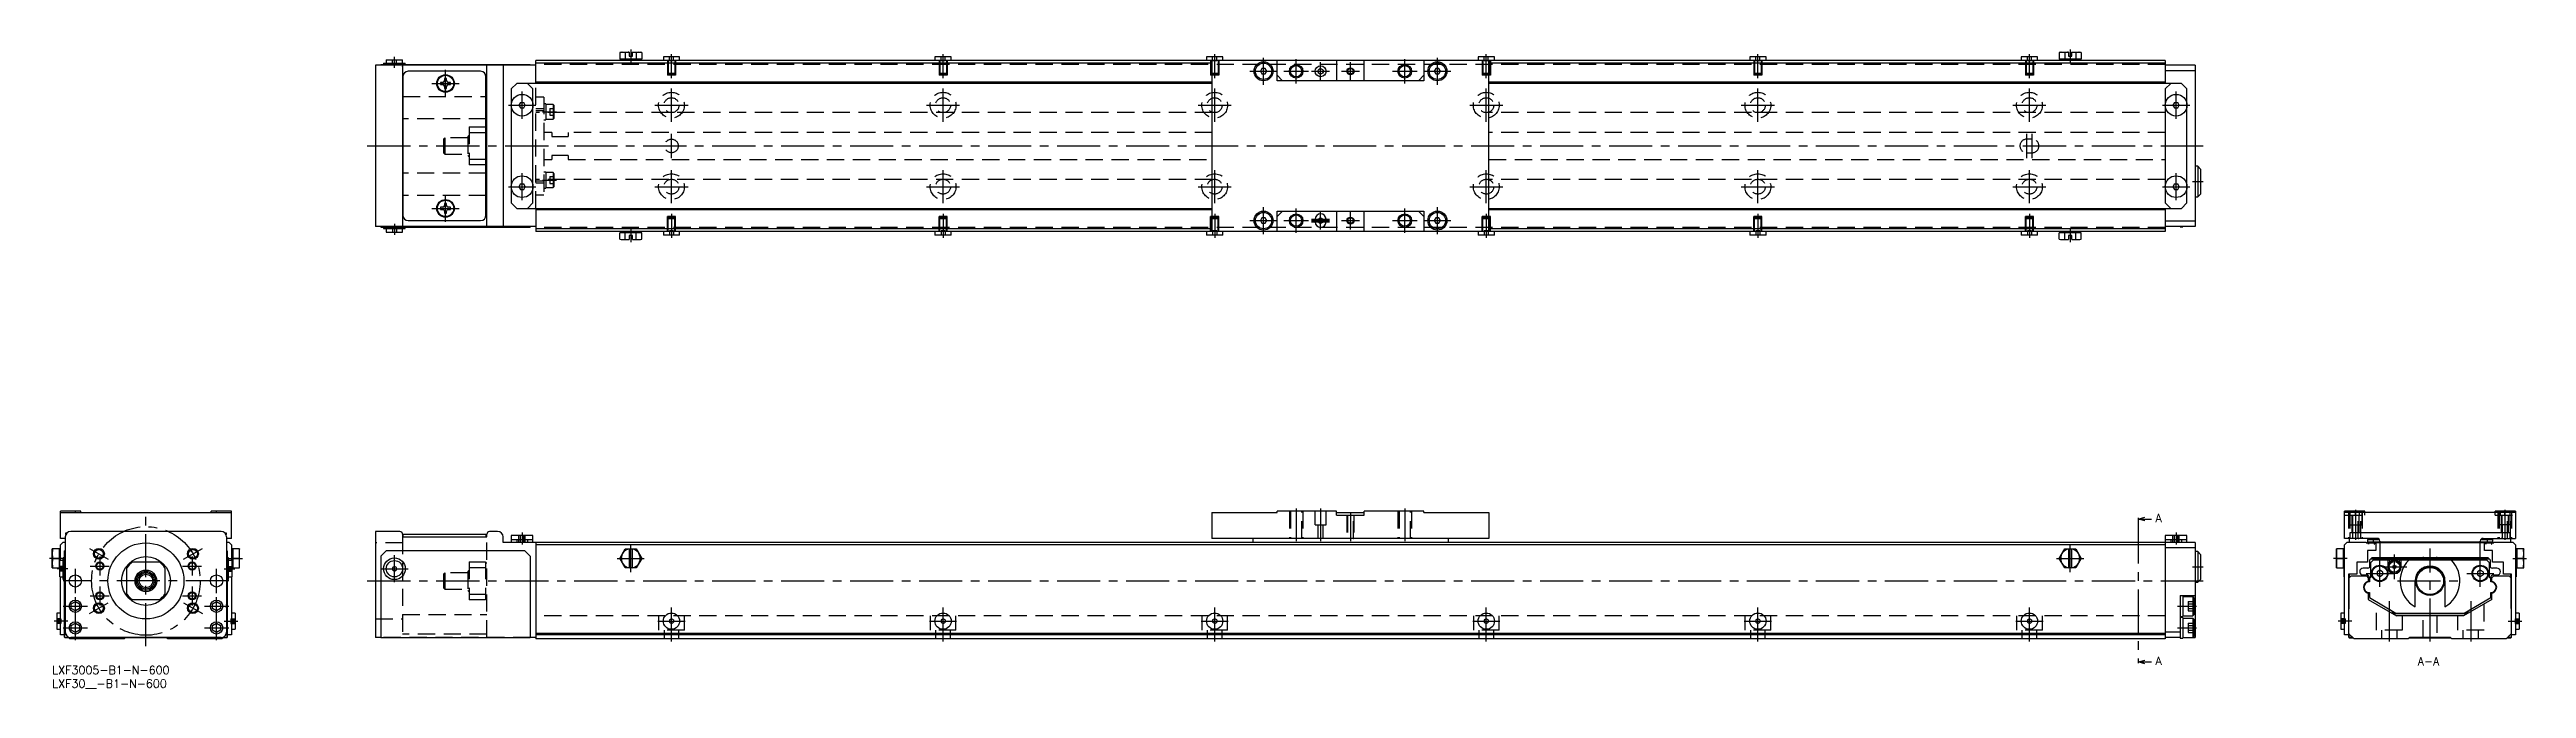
# Model space of a CAD drawing. Extents: x -1 to 911, y -8 to 227.
import ezdxf

# ---------------------------------------------------------------- set-up
doc = ezdxf.new("R2010")
doc.units = 0
doc.header["$LTSCALE"] = 0.5
doc.linetypes.add('CENTER', pattern=[50.8, 31.75, -6.35, 6.35, -6.35])
doc.linetypes.add('DASHED', pattern=[19.05, 12.7, -6.35])
for name, color, linetype in [('MSM_CENTER', 1, 'CENTER'), ('MSM_CONTINUOUS', 7, 'CONTINUOUS'), ('MSM_DASHED', 4, 'DASHED'), ('MSM_NARROW', 5, 'CONTINUOUS'), ('MSM_PART_NUMBER', 7, 'CONTINUOUS')]:
    doc.layers.add(name, color=color, linetype=linetype)
doc.styles.get("Standard").update_dxf_attribs({"font": 'txt.shx', "height": 1, "bigfont": 'bigfont.shx'})

msp = doc.modelspace()

# ---------------------------------------------------------------- texts
at = {"layer": 'MSM_PART_NUMBER'}
for s, p in [('A', (774.42, 52.97)), ('A', (774.42, 0.37)), ('A-A', (870.95, 0.22))]:
    msp.add_text(s, height=3, dxfattribs=at).set_placement(p)

# ---------------------------------------------------------------- blocks, each defined once
blk = doc.blocks.new('*U116')
at = {"layer": 'MSM_PART_NUMBER'}
blk.add_text('LXF3005-B1-N-600', height=3, dxfattribs=at).set_placement((0, -3))
blk = doc.blocks.new('*U117')
at = {"layer": 'MSM_PART_NUMBER'}
blk.add_text('LXF30__-B1-N-600', height=3, dxfattribs=at).set_placement((0, -8))

# ---------------------------------------------------------------- linework, layer by layer
at = {"layer": 'MSM_CENTER'}
for p, q in [((126, 220.2), (126, 224.25)), ((144.8, 209.5), (144.8, 219.5)), ((213, 227), (213, 222)), ((228, 216.5), (228, 225.31)), ((328, 216.5), (328, 225.31)), ((428, 216.5), (428, 225.31)), ((441, 219), (451, 219)), ((446, 214), (446, 224)), ((453.5, 219), (462.5, 219)), ((458, 214.5), (458, 223.5)), ((463.7, 219), (470.3, 219)), ((467, 215.7), (467, 222.3)), ((474.7, 219), (481.3, 219)), ((478, 215.7), (478, 222.3)), ((493.5, 219), (502.5, 219)), ((498, 214.5), (498, 223.5)), ((505, 219), (515, 219)), ((510, 214), (510, 224)), ((528, 216.5), (528, 225.31)), ((628, 216.5), (628, 225.31)), ((728, 216.5), (728, 225.31)), ((743, 227), (743, 222)), ((139.8, 214.5), (149.8, 214.5)), ((173, 201.5), (173, 211.5)), ((228, 200.41), (228, 212.59)), ((328, 200.41), (328, 212.59)), ((428, 200.41), (428, 212.59)), ((528, 200.41), (528, 212.59)), ((628, 200.41), (628, 212.59)), ((728, 200.41), (728, 212.59)), ((782, 201.5), (782, 211.5)), ((168, 206.5), (178, 206.5)), ((180.5, 204.06), (185.7, 204.06)), ((221.91, 206.5), (234.09, 206.5)), ((321.91, 206.5), (334.09, 206.5)), ((421.91, 206.5), (434.09, 206.5)), ((521.91, 206.5), (534.09, 206.5)), ((621.91, 206.5), (634.09, 206.5)), ((721.91, 206.5), (734.09, 206.5)), ((777, 206.5), (787, 206.5)), ((228, 187), (228, 196)), ((727, 187), (727, 196)), ((729, 187), (729, 196)), ((116, 191.5), (792, 191.5)), ((228, 170.41), (228, 182.59)), ((328, 170.41), (328, 182.59)), ((428, 170.41), (428, 182.59)), ((528, 170.41), (528, 182.59)), ((628, 170.41), (628, 182.59)), ((728, 170.41), (728, 182.59)), ((144.8, 163.5), (144.8, 173.5)), ((168, 176.5), (178, 176.5)), ((173, 171.5), (173, 181.5)), ((180.5, 178.94), (185.7, 178.94)), ((221.91, 176.5), (234.09, 176.5)), ((321.91, 176.5), (334.09, 176.5)), ((421.91, 176.5), (434.09, 176.5)), ((521.91, 176.5), (534.09, 176.5)), ((621.91, 176.5), (634.09, 176.5)), ((721.91, 176.5), (734.09, 176.5)), ((777, 176.5), (787, 176.5)), ((782, 171.5), (782, 181.5)), ((788, 178.4), (792, 178.4)), ((139.8, 168.5), (149.8, 168.5)), ((228, 166.5), (228, 157.69)), ((328, 166.5), (328, 157.69)), ((428, 166.5), (428, 157.69)), ((446, 159), (446, 169)), ((458, 159.5), (458, 168.5)), ((463.7, 164.5), (470.3, 164.5)), ((467, 160.7), (467, 167.3)), ((478, 160.7), (478, 167.3)), ((498, 159.5), (498, 168.5)), ((510, 159), (510, 169)), ((528, 166.5), (528, 157.69)), ((628, 166.5), (628, 157.69)), ((728, 166.5), (728, 157.69)), ((126, 162.8), (126, 158.75)), ((213, 161), (213, 156.01)), ((441, 164), (451, 164)), ((453.5, 164), (462.5, 164)), ((463.7, 164), (470.3, 164)), ((463.7, 163.5), (470.3, 163.5)), ((474.7, 164), (481.3, 164)), ((493.5, 164), (502.5, 164)), ((505, 164), (515, 164)), ((743, 161), (743, 156.01)), ((34.5, 7.3), (34.5, 55.3)), ((458, 58), (458, 46)), ((467, 58), (467, 46)), ((478, 56.5), (478, 46)), ((498, 58), (498, 46)), ((848, 57.5), (848, 46.5)), ((903, 57.5), (903, 46.5)), ((173, 49.1), (173, 44.7)), ((768, 53.6), (768, 2)), ((782, 49.1), (782, 44.7)), ((4, 39.6), (-1, 39.6)), ((13.72, 43.3), (20.64, 39.3)), ((14, 36.8), (21, 36.8)), ((17.5, 40.3), (17.5, 33.3)), ((48, 36.8), (55, 36.8)), ((48.36, 39.3), (55.28, 43.3)), ((51.5, 40.3), (51.5, 33.3)), ((65, 39.6), (70, 39.6)), ((126, 30.8), (126, 40.8)), ((208, 39.6), (218, 39.6)), ((213, 34.6), (213, 44.6)), ((738, 39.6), (748, 39.6)), ((743, 34.6), (743, 44.6)), ((788, 36.5), (792, 36.5)), ((845, 39.6), (840, 39.6)), ((857, 29.1), (857, 39.1)), ((857.9, 36.5), (866.9, 36.5)), ((862.4, 32), (862.4, 41)), ((875.5, 9), (875.5, 43.3)), ((894, 29.1), (894, 39.1)), ((906, 39.6), (911, 39.6)), ((5.75, 35.8), (1.75, 35.8)), ((65, 31.3), (4, 31.3)), ((8.5, 26.8), (8.5, 35.8)), ((17.5, 29.3), (17.5, 22.3)), ((51.5, 29.3), (51.5, 22.3)), ((60.5, 26.8), (60.5, 35.8)), ((63.25, 35.8), (67.25, 35.8)), ((116, 31.3), (792, 31.3)), ((121, 35.8), (131, 35.8)), ((852, 34.1), (862, 34.1)), ((863.5, 31.3), (887.5, 31.3)), ((889, 34.1), (899, 34.1)), ((4, 22), (13, 22)), ((8.5, 9.5), (8.5, 26.5)), ((13.72, 19.3), (20.64, 23.3)), ((14, 25.8), (21, 25.8)), ((48, 25.8), (55, 25.8)), ((48.36, 23.3), (55.28, 19.3)), ((56, 22), (65, 22)), ((60.5, 9.5), (60.5, 26.5)), ((228, 9), (228, 21.5)), ((328, 9), (328, 21.5)), ((428, 9), (428, 21.5)), ((528, 9), (528, 21.5)), ((628, 9), (628, 21.5)), ((728, 9), (728, 21.5)), ((782.5, 22), (789.5, 22)), ((860.5, 23.86), (860.5, 9)), ((890.5, 23.86), (890.5, 9)), ((5.7, 16.5), (0.7, 16.5)), ((4, 14), (13, 14)), ((56, 14), (65, 14)), ((63.3, 16.5), (68.3, 16.5)), ((223, 16.5), (233, 16.5)), ((323, 16.5), (333, 16.5)), ((423, 16.5), (433, 16.5)), ((523, 16.5), (533, 16.5)), ((623, 16.5), (633, 16.5)), ((723, 16.5), (733, 16.5)), ((782.5, 14), (789.5, 14)), ((846.7, 16.5), (841.7, 16.5)), ((904.3, 16.5), (909.3, 16.5))]:
    msp.add_line(p, q, dxfattribs=at)
msp.add_circle((34.5, 31.3), 20, dxfattribs=at)
at = {"layer": 'MSM_CONTINUOUS'}
for p, q in [((178, 221.2), (119, 221.2)), ((119, 221.2), (119, 161.8)), ((121, 221.2), (121, 221.45)), ((121, 221.45), (176, 221.45)), ((121, 221.35), (176, 221.35)), ((122, 221.95), (130, 221.95)), ((122, 221.95), (122, 221.45)), ((123, 223.25), (129, 223.25)), ((123, 223.25), (123, 221.95)), ((123, 221.35), (123, 221.45)), ((124.4, 221.35), (124.4, 221.2)), ((127.6, 221.2), (127.6, 221.35)), ((129, 221.95), (129, 223.25)), ((129, 221.2), (129, 161.8)), ((130, 221.45), (130, 221.95)), ((157.7, 219), (131.1, 219)), ((160, 161.8), (160, 221.2)), ((166, 221.25), (166, 161.75)), ((174, 221.35), (174, 221.45)), ((176, 221.2), (176, 221.45)), ((778, 223), (178, 223)), ((178, 214.5), (178, 223)), ((427, 222), (178, 222)), ((209.5, 226), (208.96, 225.85)), ((208.96, 225.85), (208.96, 223.5)), ((217.04, 223.5), (208.96, 223.5)), ((209.5, 226), (212.4, 226)), ((209.5, 223.5), (209.5, 223)), ((210.98, 225.85), (210.98, 223.5)), ((212.4, 226), (212.4, 224.5)), ((212.4, 224.5), (213.6, 224.5)), ((213.6, 224.5), (213.6, 226)), ((213.6, 226), (216.5, 226)), ((215.02, 225.85), (215.02, 223.5)), ((217.04, 225.85), (216.5, 226)), ((216.5, 223), (216.5, 223.5)), ((217.04, 225.85), (217.04, 223.5)), ((225, 224.3), (225, 223)), ((231, 224.3), (225, 224.3)), ((231, 223), (231, 224.3)), ((325, 224.3), (325, 223)), ((331, 224.3), (325, 224.3)), ((331, 223), (331, 224.3)), ((425, 224.3), (425, 223)), ((431, 224.3), (425, 224.3)), ((427, 223), (427, 160)), ((431, 223), (431, 224.3)), ((445.42, 220), (444.85, 219)), ((444.85, 219), (445.42, 218)), ((446.58, 220), (445.42, 220)), ((447.15, 219), (446.58, 220)), ((446.58, 218), (447.15, 219)), ((451, 215.5), (451, 223)), ((472.9, 223), (472.9, 215.5)), ((483.1, 215.5), (483.1, 223)), ((505, 223), (505, 215.5)), ((509.42, 220), (508.85, 219)), ((508.85, 219), (509.42, 218)), ((510.58, 220), (509.42, 220)), ((511.15, 219), (510.58, 220)), ((510.58, 218), (511.15, 219)), ((525, 224.3), (525, 223)), ((531, 224.3), (525, 224.3)), ((529, 160), (529, 223)), ((778, 222), (529, 222)), ((531, 223), (531, 224.3)), ((625, 224.3), (625, 223)), ((631, 224.3), (625, 224.3)), ((631, 223), (631, 224.3)), ((725, 224.3), (725, 223)), ((731, 224.3), (725, 224.3)), ((731, 223), (731, 224.3)), ((739.5, 226), (738.96, 225.85)), ((738.96, 225.85), (738.96, 223.5)), ((747.04, 223.5), (738.96, 223.5)), ((739.5, 226), (742.4, 226)), ((739.5, 223.5), (739.5, 223)), ((740.98, 225.85), (740.98, 223.5)), ((742.4, 226), (742.4, 224.5)), ((742.4, 224.5), (743.6, 224.5)), ((743.6, 224.5), (743.6, 226)), ((743.6, 226), (746.5, 226)), ((745.02, 225.85), (745.02, 223.5)), ((747.04, 225.85), (746.5, 226)), ((746.5, 223), (746.5, 223.5)), ((747.04, 225.85), (747.04, 223.5)), ((778, 223), (778, 214.5)), ((789, 221.2), (778, 221.2)), ((789, 219.2), (778, 219.2)), ((784.5, 221.3), (783.5, 221.3)), ((783.5, 221.3), (783.5, 221.2)), ((784.5, 221.3), (784.5, 221.2)), ((789, 221.2), (789, 161.8)), ((129.1, 217), (129.1, 166)), ((143, 214.9), (143, 214.1)), ((143.8, 214.9), (143, 214.9)), ((143, 214.1), (143.8, 214.1)), ((144.4, 216.3), (144.4, 215.5)), ((145.2, 216.3), (144.4, 216.3)), ((144.4, 213.5), (144.4, 212.7)), ((144.4, 212.7), (145.2, 212.7)), ((145.2, 215.5), (145.2, 216.3)), ((145.2, 212.7), (145.2, 213.5)), ((146.6, 214.9), (145.8, 214.9)), ((145.8, 214.1), (146.6, 214.1)), ((146.6, 214.1), (146.6, 214.9)), ((159.7, 166), (159.7, 217)), ((171, 214.5), (169, 212.5)), ((169, 212.5), (169, 170.5)), ((427, 214.5), (171, 214.5)), ((177, 212.5), (175, 214.5)), ((177, 170.5), (177, 212.5)), ((427, 215), (178, 215)), ((445.42, 218), (446.58, 218)), ((453, 215.5), (451, 217.5)), ((505, 215.5), (451, 215.5)), ((505, 217.5), (503, 215.5)), ((509.42, 218), (510.58, 218)), ((778, 215), (529, 215)), ((784, 214.5), (529, 214.5)), ((780, 214.5), (778, 212.5)), ((778, 212.5), (778, 170.5)), ((786, 212.5), (784, 214.5)), ((786, 170.5), (786, 212.5)), ((129, 209.7), (129.1, 209.7)), ((129, 209.7), (129.1, 209.7)), ((129.1, 201.5), (129, 201.5)), ((159.7, 209.7), (160, 209.7)), ((159.7, 209.7), (160, 209.7)), ((160, 201.5), (159.7, 201.5)), ((172.42, 207.5), (171.85, 206.5)), ((171.85, 206.5), (172.42, 205.5)), ((172.42, 207.5), (173.58, 207.5)), ((172.42, 205.5), (173.58, 205.5)), ((174.15, 206.5), (173.58, 207.5)), ((173.58, 205.5), (174.15, 206.5)), ((781.42, 207.5), (780.85, 206.5)), ((780.85, 206.5), (781.42, 205.5)), ((781.42, 207.5), (782.58, 207.5)), ((781.42, 205.5), (782.58, 205.5)), ((783.15, 206.5), (782.58, 207.5)), ((782.58, 205.5), (783.15, 206.5)), ((160, 198), (159.7, 198)), ((159.7, 185), (160, 185)), ((790, 184), (789, 184)), ((790, 184), (790, 172.8)), ((791, 183), (790, 184)), ((791, 183), (791, 173.8)), ((129.1, 181.5), (129, 181.5)), ((129.1, 173.3), (129, 173.3)), ((129.1, 173.3), (129, 173.3)), ((160, 181.5), (159.7, 181.5)), ((160, 173.3), (159.7, 173.3)), ((160, 173.3), (159.7, 173.3)), ((172.42, 177.5), (171.85, 176.5)), ((171.85, 176.5), (172.42, 175.5)), ((172.42, 177.5), (173.58, 177.5)), ((172.42, 175.5), (173.58, 175.5)), ((174.15, 176.5), (173.58, 177.5)), ((173.58, 175.5), (174.15, 176.5)), ((781.42, 177.5), (780.85, 176.5)), ((780.85, 176.5), (781.42, 175.5)), ((781.42, 177.5), (782.58, 177.5)), ((781.42, 175.5), (782.58, 175.5)), ((783.15, 176.5), (782.58, 177.5)), ((782.58, 175.5), (783.15, 176.5)), ((790, 172.8), (791, 173.8)), ((143, 168.9), (143, 168.1)), ((143.8, 168.9), (143, 168.9)), ((143, 168.1), (143.8, 168.1)), ((144.4, 170.3), (144.4, 169.5)), ((145.2, 170.3), (144.4, 170.3)), ((144.4, 167.5), (144.4, 166.7)), ((144.4, 166.7), (145.2, 166.7)), ((145.2, 169.5), (145.2, 170.3)), ((145.2, 166.7), (145.2, 167.5)), ((146.6, 168.9), (145.8, 168.9)), ((145.8, 168.1), (146.6, 168.1)), ((146.6, 168.1), (146.6, 168.9)), ((169, 170.5), (171, 168.5)), ((171, 168.5), (427, 168.5)), ((175, 168.5), (177, 170.5)), ((178, 168.5), (178, 160)), ((427, 168), (178, 168)), ((445.42, 165), (444.85, 164)), ((446.58, 165), (445.42, 165)), ((447.15, 164), (446.58, 165)), ((451, 165.5), (453, 167.5)), ((451, 167.5), (505, 167.5)), ((451, 160), (451, 167.5)), ((465, 164.5), (465, 163.5)), ((469, 163.5), (469, 164.5)), ((472.9, 167.5), (472.9, 160)), ((483.1, 160), (483.1, 167.5)), ((503, 167.5), (505, 165.5)), ((505, 167.5), (505, 160)), ((509.42, 165), (508.85, 164)), ((510.58, 165), (509.42, 165)), ((511.15, 164), (510.58, 165)), ((529, 168.5), (784, 168.5)), ((778, 168), (529, 168)), ((778, 170.5), (780, 168.5)), ((778, 168.5), (778, 160)), ((784, 168.5), (786, 170.5)), ((789, 172.8), (790, 172.8)), ((178, 161.8), (119, 161.8)), ((121, 161.8), (121, 161.55)), ((121, 161.65), (176, 161.65)), ((121, 161.55), (176, 161.55)), ((122, 161.55), (122, 161.05)), ((122, 161.05), (130, 161.05)), ((123, 161.65), (123, 161.55)), ((123, 161.05), (123, 159.75)), ((123, 159.75), (129, 159.75)), ((124.4, 161.8), (124.4, 161.65)), ((127.6, 161.65), (127.6, 161.8)), ((129, 159.75), (129, 161.05)), ((130, 161.05), (130, 161.55)), ((131.1, 164), (157.7, 164)), ((174, 161.65), (174, 161.55)), ((176, 161.8), (176, 161.55)), ((427, 161), (178, 161)), ((778, 160), (178, 160)), ((217.04, 159.5), (208.96, 159.5)), ((208.96, 157.15), (208.96, 159.5)), ((208.96, 157.15), (209.5, 157)), ((209.5, 160), (209.5, 159.5)), ((209.5, 157), (212.4, 157)), ((210.98, 157.15), (210.98, 159.5)), ((212.4, 158.5), (212.4, 157)), ((213.6, 158.5), (212.4, 158.5)), ((213.6, 157), (213.6, 158.5)), ((213.6, 157), (216.5, 157)), ((215.02, 157.15), (215.02, 159.5)), ((216.5, 159.5), (216.5, 160)), ((216.5, 157), (217.04, 157.15)), ((217.04, 157.15), (217.04, 159.5)), ((225, 160), (225, 158.7)), ((231, 158.7), (225, 158.7)), ((231, 158.7), (231, 160)), ((325, 160), (325, 158.7)), ((331, 158.7), (325, 158.7)), ((331, 158.7), (331, 160)), ((425, 160), (425, 158.7)), ((431, 158.7), (425, 158.7)), ((431, 158.7), (431, 160)), ((444.85, 164), (445.42, 163)), ((445.42, 163), (446.58, 163)), ((446.58, 163), (447.15, 164)), ((508.85, 164), (509.42, 163)), ((509.42, 163), (510.58, 163)), ((510.58, 163), (511.15, 164)), ((525, 160), (525, 158.7)), ((531, 158.7), (525, 158.7)), ((778, 161), (529, 161)), ((531, 158.7), (531, 160)), ((625, 160), (625, 158.7)), ((631, 158.7), (625, 158.7)), ((631, 158.7), (631, 160)), ((725, 160), (725, 158.7)), ((731, 158.7), (725, 158.7)), ((731, 158.7), (731, 160)), ((747.04, 159.5), (738.96, 159.5)), ((738.96, 157.15), (738.96, 159.5)), ((738.96, 157.15), (739.5, 157)), ((739.5, 160), (739.5, 159.5)), ((739.5, 157), (742.4, 157)), ((740.98, 157.15), (740.98, 159.5)), ((742.4, 158.5), (742.4, 157)), ((743.6, 158.5), (742.4, 158.5)), ((743.6, 157), (743.6, 158.5)), ((743.6, 157), (746.5, 157)), ((745.02, 157.15), (745.02, 159.5)), ((746.5, 159.5), (746.5, 160)), ((746.5, 157), (747.04, 157.15)), ((747.04, 157.15), (747.04, 159.5)), ((789, 163.8), (778, 163.8)), ((789, 161.8), (778, 161.8)), ((783.5, 161.8), (783.5, 161.7)), ((783.5, 161.7), (784.5, 161.7)), ((784.5, 161.8), (784.5, 161.7)), ((3, 47), (3, 57)), ((10.5, 57), (3, 57)), ((3, 56.5), (66, 56.5)), ((8.5, 56.5), (8.5, 57)), ((10.5, 56.5), (10.5, 57)), ((66, 57), (58.5, 57)), ((58.5, 56.5), (58.5, 57)), ((60.5, 56.5), (60.5, 57)), ((66, 47), (66, 57)), ((427, 56.5), (427, 47)), ((427, 56.5), (451, 56.5)), ((451, 56.5), (451, 57)), ((472.9, 57), (451, 57)), ((472.9, 55.5), (472.9, 57)), ((472.9, 56.5), (483.1, 56.5)), ((472.9, 55.5), (483.1, 55.5)), ((505, 57), (483.1, 57)), ((483.1, 55.5), (483.1, 57)), ((505, 56.5), (505, 57)), ((505, 56.5), (529, 56.5)), ((529, 56.5), (529, 47)), ((768, 54.1), (770.5, 54.77)), ((851.5, 57), (844, 57)), ((844, 47), (844, 57)), ((907, 56.5), (844, 56.5)), ((849.5, 56.5), (849.5, 57)), ((851.5, 56.5), (851.5, 57)), ((907, 57), (899.5, 57)), ((899.5, 56.5), (899.5, 57)), ((901.5, 56.5), (901.5, 57)), ((907, 57), (907, 47)), ((4.8, 47), (3, 47)), ((4.8, 47.5), (4.8, 12.5)), ((5, 49), (5.48, 49)), ((5, 48.37), (5, 49)), ((62.2, 49.5), (6.8, 49.5)), ((63.52, 49), (64, 49)), ((64, 49), (64, 48.37)), ((64.2, 47.5), (64.2, 12.5)), ((66, 47), (64.2, 47)), ((128, 49.5), (119, 49.5)), ((119, 49.5), (119, 10.5)), ((129, 48.5), (129, 47.5)), ((129, 47.5), (160, 47.5)), ((129.1, 48.5), (129.1, 47.5)), ((129.1, 48.5), (159.7, 48.5)), ((159.7, 48.5), (159.7, 47.5)), ((160, 47.5), (160, 48.5)), ((164, 49.5), (161, 49.5)), ((166, 45.5), (166, 47.5)), ((169, 48.1), (169, 45.5)), ((177, 48.1), (169, 48.1)), ((169, 46.6), (177, 46.6)), ((171, 46.6), (171, 45.5)), ((175, 46.6), (175, 45.6)), ((177, 45.6), (177, 48.1)), ((529, 47), (427, 47)), ((442, 47), (442, 45.6)), ((514, 47), (514, 45.6)), ((768, 54.6), (768, 53.6)), ((768, 54.1), (773, 54.1)), ((770.5, 53.43), (768, 54.1)), ((786, 48.1), (778, 48.1)), ((778, 48.1), (778, 10)), ((778, 46.6), (786, 46.6)), ((780, 46.6), (780, 45.6)), ((784, 46.6), (784, 45.5)), ((786, 45.5), (786, 48.1)), ((856, 47), (844, 47)), ((845.8, 45.6), (845.8, 47)), ((905, 49), (846, 49)), ((846, 49), (846, 47)), ((852.5, 46.6), (856.8, 46.6)), ((852.5, 46.6), (852.5, 45.5)), ((854.5, 46.6), (854.5, 45.6)), ((856.5, 46.87), (856.5, 46.6)), ((857, 46), (857, 45.6)), ((894, 45.6), (894, 46)), ((894.2, 46.6), (898.5, 46.6)), ((894.5, 46.6), (894.5, 46.87)), ((895, 47), (907, 47)), ((896.5, 46.6), (896.5, 45.6)), ((898.5, 46.6), (898.5, 45.5)), ((905, 47), (905, 49)), ((905.2, 45.6), (905.2, 47)), ((0, 43.05), (0.01, 43.1)), ((0, 36.15), (0, 43.05)), ((3, 43.1), (0.01, 43.1)), ((0.15, 39.6), (2.5, 39.6)), ((2.5, 43.1), (2.5, 36.1)), ((4.05, 38.8), (2.75, 38.8)), ((2.75, 32.8), (2.75, 38.8)), ((3, 44.6), (4, 45.6)), ((3, 38.8), (3, 44.6)), ((4, 45.6), (4.8, 45.6)), ((4.55, 39.8), (4.05, 39.8)), ((4.05, 31.8), (4.05, 39.8)), ((4.55, 10.6), (4.55, 42.45)), ((4.65, 42.45), (4.55, 42.45)), ((4.65, 40.45), (4.55, 40.45)), ((4.65, 10.6), (4.65, 42.45)), ((4.8, 37.4), (4.65, 37.4)), ((29.68, 38.3), (39.32, 38.3)), ((64.2, 45.6), (65, 45.6)), ((64.35, 37.4), (64.2, 37.4)), ((64.35, 10.6), (64.35, 42.45)), ((64.35, 42.45), (64.45, 42.45)), ((64.35, 40.45), (64.45, 40.45)), ((64.45, 42.45), (64.45, 10.6)), ((64.95, 39.8), (64.45, 39.8)), ((64.95, 31.8), (64.95, 39.8)), ((66.25, 38.8), (64.95, 38.8)), ((65, 45.6), (66, 44.6)), ((66, 44.6), (66, 38.8)), ((68.99, 43.1), (66, 43.1)), ((66.25, 32.8), (66.25, 38.8)), ((66.5, 43.1), (66.5, 36.1)), ((68.85, 39.6), (66.5, 39.6)), ((68.99, 43.1), (69, 43.05)), ((69, 36.15), (69, 43.05)), ((121, 40.45), (123, 42.45)), ((121, 40.45), (121, 10.4)), ((174, 42.45), (123, 42.45)), ((126, 36.67), (125.25, 36.23)), ((126.75, 36.23), (126, 36.67)), ((178, 45.5), (166, 45.5)), ((169, 45.6), (786, 45.6)), ((174, 42.45), (176, 40.45)), ((176, 40.45), (176, 10.4)), ((178, 45.6), (178, 10)), ((778, 44.6), (178, 44.6)), ((208.96, 39.6), (210.98, 43.1)), ((210.98, 36.1), (208.96, 39.6)), ((210.98, 43.1), (215.02, 43.1)), ((212.4, 43.1), (212.4, 36.1)), ((213.6, 36.1), (213.6, 43.1)), ((215.02, 43.1), (217.04, 39.6)), ((217.04, 39.6), (215.02, 36.1)), ((738.96, 39.6), (740.98, 43.1)), ((740.98, 36.1), (738.96, 39.6)), ((740.98, 43.1), (745.02, 43.1)), ((742.4, 43.1), (742.4, 36.1)), ((743.6, 36.1), (743.6, 43.1)), ((745.02, 43.1), (747.04, 39.6)), ((747.04, 39.6), (745.02, 36.1)), ((789, 45.5), (778, 45.5)), ((789, 43.5), (778, 43.5)), ((789, 45.5), (789, 10.5)), ((790, 42.1), (789, 42.1)), ((791, 41.1), (790, 42.1)), ((790, 42.1), (790, 30.9)), ((791, 41.1), (791, 31.9)), ((841, 43.05), (841.01, 43.1)), ((841, 36.15), (841, 43.05)), ((844, 43.1), (841.01, 43.1)), ((841.15, 39.6), (843.5, 39.6)), ((843.5, 43.1), (843.5, 36.1)), ((844, 44.6), (845, 45.6)), ((844, 11.5), (844, 44.6)), ((845, 45.6), (852, 45.6)), ((848.5, 38.2), (848.5, 33.8)), ((852.5, 38.2), (848.5, 38.2)), ((852, 45.6), (852, 45.4)), ((852, 45.5), (899, 45.5)), ((852, 45.4), (852.8, 45.4)), ((898.5, 45.6), (852.5, 45.6)), ((852.5, 42.5), (852.5, 38.2)), ((855.5, 42.5), (852.5, 42.5)), ((852.8, 45.4), (852.8, 44.85)), ((852.8, 44.85), (852.9, 44.85)), ((852.9, 44.85), (852.9, 45.35)), ((852.9, 45.35), (854.9, 45.35)), ((854.25, 40), (853.25, 39)), ((853.25, 39), (853.25, 36.29)), ((854.55, 39), (853.55, 38)), ((853.55, 38), (853.55, 32.5)), ((853.75, 39.5), (897.25, 39.5)), ((854.25, 40), (896.75, 40)), ((896.45, 39), (854.55, 39)), ((854.9, 45.35), (854.9, 44.85)), ((854.9, 44.85), (855, 44.85)), ((855, 45.2), (855.5, 45.2)), ((855, 44.85), (855, 45.2)), ((855.5, 45.2), (855.5, 42.5)), ((857, 45.5), (857, 40)), ((859.9, 39), (859.9, 36.5)), ((860.7, 38.19), (860.7, 39)), ((864.1, 39), (864.1, 38.19)), ((864.9, 36.5), (864.9, 39)), ((866, 39.5), (865.5, 40)), ((885.5, 40), (885, 39.5)), ((894, 40), (894, 45.5)), ((895.5, 45.2), (896, 45.2)), ((895.5, 42.5), (895.5, 45.2)), ((898.5, 42.5), (895.5, 42.5)), ((896, 45.2), (896, 44.85)), ((896, 44.85), (896.1, 44.85)), ((896.1, 45.35), (898.1, 45.35)), ((896.1, 44.85), (896.1, 45.35)), ((897.45, 38), (896.45, 39)), ((897.75, 39), (896.75, 40)), ((897.45, 32.5), (897.45, 38)), ((897.75, 36.29), (897.75, 39)), ((898.1, 45.35), (898.1, 44.85)), ((898.1, 44.85), (898.2, 44.85)), ((898.2, 45.4), (899, 45.4)), ((898.2, 44.85), (898.2, 45.4)), ((898.5, 38.2), (898.5, 42.5)), ((902.5, 38.2), (898.5, 38.2)), ((899, 45.6), (906, 45.6)), ((899, 45.4), (899, 45.6)), ((902.5, 33.8), (902.5, 38.2)), ((906, 45.6), (907, 44.6)), ((907, 44.6), (907, 11.5)), ((909.99, 43.1), (907, 43.1)), ((907.5, 43.1), (907.5, 36.1)), ((909.85, 39.6), (907.5, 39.6)), ((909.99, 43.1), (910, 43.05)), ((910, 36.15), (910, 43.05)), ((0.01, 36.1), (0, 36.15)), ((0.01, 36.1), (2.75, 36.1)), ((2.75, 32.8), (4.05, 32.8)), ((3, 11.5), (3, 32.8)), ((4.05, 31.8), (4.55, 31.8)), ((4.5, 31.8), (4.5, 11.5)), ((4.65, 34.2), (4.8, 34.2)), ((4.8, 33.8), (4.65, 33.8)), ((4.7, 32.5), (4.8, 32.6)), ((4.7, 21.2), (4.7, 32.5)), ((27.5, 26.48), (27.5, 36.12)), ((41.5, 36.12), (41.5, 26.48)), ((64.2, 34.2), (64.35, 34.2)), ((64.35, 33.8), (64.2, 33.8)), ((64.2, 32.6), (64.3, 32.5)), ((64.3, 32.5), (64.3, 21.2)), ((64.45, 31.8), (64.95, 31.8)), ((64.5, 11.5), (64.5, 31.8)), ((64.95, 32.8), (66.25, 32.8)), ((66, 32.8), (66, 11.5)), ((66.25, 36.1), (68.99, 36.1)), ((69, 36.15), (68.99, 36.1)), ((125.25, 36.23), (125.25, 35.37)), ((125.25, 35.37), (126, 34.93)), ((126, 34.93), (126.75, 35.37)), ((126.75, 35.37), (126.75, 36.23)), ((215.02, 36.1), (210.98, 36.1)), ((745.02, 36.1), (740.98, 36.1)), ((789, 30.9), (790, 30.9)), ((790, 30.9), (791, 31.9)), ((841.01, 36.1), (841, 36.15)), ((841.01, 36.1), (844, 36.1)), ((843.75, 36.1), (843.75, 32.8)), ((843.75, 32.8), (844, 32.8)), ((845.5, 33.8), (845.5, 11.5)), ((848.5, 33.8), (845.5, 33.8)), ((845.5, 31.8), (845.55, 31.8)), ((845.55, 33.8), (845.55, 21.05)), ((845.65, 21.15), (845.65, 33.8)), ((845.7, 32.5), (846.4, 33.2)), ((845.7, 21.2), (845.7, 32.5)), ((845.8, 32.6), (845.8, 33.8)), ((846.4, 33.2), (852.05, 33.2)), ((852.55, 36), (850.85, 36)), ((850.85, 33.5), (852.16, 33.5)), ((852.05, 33.2), (852.75, 32.5)), ((852.75, 32.5), (852.75, 31.16)), ((853.55, 32.5), (853.16, 32.5)), ((853.16, 32.5), (853.16, 31)), ((857, 35.25), (856, 34.68)), ((856, 34.68), (856, 33.52)), ((856, 33.52), (857, 32.95)), ((858, 34.68), (857, 35.25)), ((857, 32.95), (858, 33.52)), ((858, 34.68), (858, 33.52)), ((870, 21.77), (870, 31.3)), ((881, 31.3), (881, 21.77)), ((894, 35.25), (893, 34.68)), ((893, 34.68), (893, 33.52)), ((893, 33.52), (894, 32.95)), ((895, 34.68), (894, 35.25)), ((894, 32.95), (895, 33.52)), ((895, 34.68), (895, 33.52)), ((897.84, 32.5), (897.45, 32.5)), ((897.84, 31), (897.84, 32.5)), ((898.25, 32.5), (898.95, 33.2)), ((898.25, 31.16), (898.25, 32.5)), ((900.15, 36), (898.45, 36)), ((898.84, 33.5), (900.15, 33.5)), ((898.95, 33.2), (904.6, 33.2)), ((905.5, 33.8), (902.5, 33.8)), ((904.6, 33.2), (905.3, 32.5)), ((905.2, 32.6), (905.2, 33.8)), ((905.3, 32.5), (905.3, 21.2)), ((905.35, 33.8), (905.35, 21.15)), ((905.45, 21.05), (905.45, 33.8)), ((905.45, 31.8), (905.5, 31.8)), ((905.5, 11.5), (905.5, 33.8)), ((907, 36.1), (909.99, 36.1)), ((907, 32.8), (907.25, 32.8)), ((907.25, 36.1), (907.25, 32.8)), ((910, 36.15), (909.99, 36.1)), ((3, 19.5), (1.7, 19.5)), ((1.7, 19.5), (1.7, 13.5)), ((4.5, 21), (4.55, 21.05)), ((4.65, 21.15), (4.7, 21.2)), ((7, 22.87), (8.5, 23.73)), ((7, 21.13), (7, 22.87)), ((8.5, 20.27), (7, 21.13)), ((8.5, 23.73), (10, 22.87)), ((10, 21.13), (8.5, 20.27)), ((10, 22.87), (10, 21.13)), ((39.32, 24.3), (29.68, 24.3)), ((59, 22.87), (60.5, 23.73)), ((59, 21.13), (59, 22.87)), ((60.5, 20.27), (59, 21.13)), ((60.5, 23.73), (62, 22.87)), ((62, 21.13), (60.5, 20.27)), ((62, 22.87), (62, 21.13)), ((64.3, 21.2), (64.35, 21.15)), ((64.45, 21.05), (64.5, 21)), ((67.3, 19.5), (66, 19.5)), ((67.3, 19.5), (67.3, 13.5)), ((783.5, 26), (789, 26)), ((783.5, 26), (783.5, 10.2)), ((784.5, 25.8), (783.5, 25.8)), ((784.5, 25.8), (784.5, 18.2)), ((788.19, 25.5), (784.5, 25.5)), ((784.5, 18.5), (788.19, 18.5)), ((788.5, 25.19), (788.19, 25.5)), ((788.19, 25.5), (788.19, 18.5)), ((788.19, 18.5), (788.5, 18.81)), ((788.5, 25.19), (788.5, 18.81)), ((844, 19.5), (842.7, 19.5)), ((842.7, 19.5), (842.7, 13.5)), ((845.5, 21), (845.7, 21.2)), ((852.75, 26.84), (852.75, 24.5)), ((852.75, 24.5), (863.14, 18.5)), ((853.16, 27), (853.16, 25.16)), ((853.16, 25.16), (862.96, 19.5)), ((861.78, 19.65), (862.54, 19.3)), ((862.54, 19.3), (888.46, 19.3)), ((862.96, 19.5), (888.04, 19.5)), ((887.86, 18.5), (863.14, 18.5)), ((898.25, 24.5), (887.86, 18.5)), ((888.04, 19.5), (897.84, 25.16)), ((888.46, 19.3), (889.22, 19.65)), ((897.84, 25.16), (897.84, 27)), ((898.25, 24.5), (898.25, 26.84)), ((905.3, 21.2), (905.5, 21)), ((908.3, 19.5), (907, 19.5)), ((908.3, 19.5), (908.3, 13.5)), ((1.7, 13.5), (3, 13.5)), ((4.5, 11.5), (3, 11.5)), ((4.55, 11.95), (4.5, 12)), ((5.2, 11.3), (4.65, 11.85)), ((4.75, 10.5), (64.25, 10.5)), ((64.25, 10.4), (4.75, 10.4)), ((6, 10.5), (5.6, 10.9)), ((6.5, 10), (6.1, 10.4)), ((26.5, 10), (6.5, 10)), ((62.2, 10.5), (6.8, 10.5)), ((7, 14.87), (8.5, 15.73)), ((7, 13.13), (7, 14.87)), ((8.5, 12.27), (7, 13.13)), ((8.5, 15.73), (10, 14.87)), ((10, 13.13), (8.5, 12.27)), ((10, 14.87), (10, 13.13)), ((26.9, 10.4), (26.5, 10)), ((42.5, 10), (42.1, 10.4)), ((62.5, 10), (42.5, 10)), ((59, 14.87), (60.5, 15.73)), ((59, 13.13), (59, 14.87)), ((60.5, 12.27), (59, 13.13)), ((60.5, 15.73), (62, 14.87)), ((62, 13.13), (60.5, 12.27)), ((62, 14.87), (62, 13.13)), ((62.9, 10.4), (62.5, 10)), ((63.4, 10.9), (63, 10.5)), ((64.35, 11.85), (63.8, 11.3)), ((64.5, 12), (64.45, 11.95)), ((66, 11.5), (64.5, 11.5)), ((66, 13.5), (67.3, 13.5)), ((121, 10.5), (119, 10.5)), ((176, 10.4), (121, 10.4)), ((178, 10.5), (176, 10.5)), ((778, 12), (178, 12)), ((778, 11.5), (178, 11.5)), ((778, 10), (178, 10)), ((228, 17.37), (227.25, 16.93)), ((227.25, 16.93), (227.25, 16.07)), ((227.25, 16.07), (228, 15.63)), ((228.75, 16.93), (228, 17.37)), ((228, 15.63), (228.75, 16.07)), ((228.75, 16.93), (228.75, 16.07)), ((328, 17.37), (327.25, 16.93)), ((327.25, 16.93), (327.25, 16.07)), ((327.25, 16.07), (328, 15.63)), ((328.75, 16.93), (328, 17.37)), ((328, 15.63), (328.75, 16.07)), ((328.75, 16.93), (328.75, 16.07)), ((428, 17.37), (427.25, 16.93)), ((427.25, 16.93), (427.25, 16.07)), ((427.25, 16.07), (428, 15.63)), ((428.75, 16.93), (428, 17.37)), ((428, 15.63), (428.75, 16.07)), ((428.75, 16.93), (428.75, 16.07)), ((528, 17.37), (527.25, 16.93)), ((527.25, 16.93), (527.25, 16.07)), ((527.25, 16.07), (528, 15.63)), ((528.75, 16.93), (528, 17.37)), ((528, 15.63), (528.75, 16.07)), ((528.75, 16.93), (528.75, 16.07)), ((628, 17.37), (627.25, 16.93)), ((627.25, 16.93), (627.25, 16.07)), ((627.25, 16.07), (628, 15.63)), ((628.75, 16.93), (628, 17.37)), ((628, 15.63), (628.75, 16.07)), ((628.75, 16.93), (628.75, 16.07)), ((728, 17.37), (727.25, 16.93)), ((727.25, 16.93), (727.25, 16.07)), ((727.25, 16.07), (728, 15.63)), ((728.75, 16.93), (728, 17.37)), ((728, 15.63), (728.75, 16.07)), ((728.75, 16.93), (728.75, 16.07)), ((783.5, 12.5), (778, 12.5)), ((783.5, 10.5), (778, 10.5)), ((783.5, 18.2), (784.5, 18.2)), ((784.5, 17.8), (783.5, 17.8)), ((783.5, 10.2), (784.5, 10.2)), ((784.5, 17.8), (784.5, 10.2)), ((788.19, 17.5), (784.5, 17.5)), ((784.5, 10.5), (789, 10.5)), ((788.5, 17.19), (788.19, 17.5)), ((788.19, 17.5), (788.19, 10.5)), ((788.19, 10.5), (788.5, 10.81)), ((788.5, 17.19), (788.5, 10.81)), ((842.7, 13.5), (844, 13.5)), ((845.5, 11.5), (844, 11.5)), ((847.5, 10), (845.5, 12)), ((845.55, 11.95), (845.55, 10.6)), ((845.65, 10.6), (845.65, 11.85)), ((847, 10.5), (845.75, 10.5)), ((845.75, 10.4), (847.1, 10.4)), ((867.5, 10), (847.5, 10)), ((868, 10.5), (867.5, 10)), ((867.9, 10.4), (883.1, 10.4)), ((883, 10.5), (868, 10.5)), ((883.5, 10), (883, 10.5)), ((903.5, 10), (883.5, 10)), ((905.5, 12), (903.5, 10)), ((903.9, 10.4), (905.25, 10.4)), ((905.25, 10.5), (904, 10.5)), ((905.35, 11.85), (905.35, 10.6)), ((905.45, 10.6), (905.45, 11.95)), ((907, 11.5), (905.5, 11.5)), ((907, 13.5), (908.3, 13.5)), ((768, 1.5), (770.5, 2.17)), ((768, 2), (768, 1)), ((768, 1.5), (773, 1.5)), ((770.5, 0.83), (768, 1.5))]:
    msp.add_line(p, q, dxfattribs=at)
for centre, radius in [((446, 219), 3.5), ((446, 219), 3), ((458, 219), 2.07), ((467, 219), 2), ((467, 219), 1), ((478, 219), 1.06), ((498, 219), 2.07), ((510, 219), 3.5), ((510, 219), 3), ((144.8, 214.5), 3.25), ((144.8, 214.5), 3), ((173, 206.5), 4), ((782, 206.5), 4), ((173, 176.5), 4), ((782, 176.5), 4), ((144.8, 168.5), 3.25), ((144.8, 168.5), 3), ((446, 164), 3.5), ((446, 164), 3), ((458, 164), 2.07), ((467, 164), 1), ((478, 164), 1.06), ((498, 164), 2.07), ((510, 164), 3.5), ((510, 164), 3), ((17.18, 41.3), 1.62), ((17.5, 36.8), 1.23), ((34.5, 31.3), 14), ((34.5, 31.3), 9), ((51.82, 41.3), 1.62), ((51.5, 36.8), 1.23), ((126, 35.8), 4), ((126, 35.8), 3), ((857, 34.1), 3), ((857, 34.1), 2.75), ((862.4, 36.5), 2.4), ((862.4, 36.5), 2), ((862.4, 36.5), 0.6), ((875.5, 31.3), 5.3), ((894, 34.1), 3), ((894, 34.1), 2.75), ((8.5, 31.3), 2.25), ((34.5, 31.3), 4), ((34.5, 31.3), 3.5), ((34.5, 31.3), 3), ((34.5, 31.3), 2.5), ((60.5, 31.3), 2.25), ((875.5, 31.3), 5), ((8.5, 22), 2.25), ((17.18, 21.3), 1.62), ((17.5, 25.8), 1.23), ((51.82, 21.3), 1.62), ((51.5, 25.8), 1.23), ((60.5, 22), 2.25), ((228, 16.5), 3), ((328, 16.5), 3), ((428, 16.5), 3), ((528, 16.5), 3), ((628, 16.5), 3), ((728, 16.5), 3), ((8.5, 14), 2.25), ((60.5, 14), 2.25)]:
    msp.add_circle(centre, radius, dxfattribs=at)
for centre, radius, start, end in [((128.41, 220.95), 0.59, 335.23442, 357.80856), ((131.1, 217), 2, 90, 180), ((157.7, 217), 2, 0, 90), ((210.01, 222.14), 3.86, 90.57378, 105.76911), ((209.93, 222.14), 3.86, 74.22771, 89.4294), ((213.21, 209.49), 16.52, 92.80876, 97.7596), ((212.82, 209.83), 16.17, 82.18772, 87.24392), ((216.07, 222.14), 3.86, 90.57378, 105.76911), ((215.99, 222.14), 3.86, 74.22771, 89.4294), ((740.01, 222.14), 3.86, 90.57378, 105.76911), ((739.93, 222.14), 3.86, 74.22771, 89.4294), ((743.21, 209.49), 16.52, 92.80876, 97.7596), ((742.82, 209.83), 16.17, 82.18772, 87.24392), ((746.07, 222.14), 3.86, 90.57378, 105.76911), ((745.99, 222.14), 3.86, 74.22771, 89.4294), ((143.8, 215.5), 0.6, 270, 0), ((143.8, 213.5), 0.6, 360, 90), ((145.8, 215.5), 0.6, 180, 270), ((145.8, 213.5), 0.6, 90, 180), ((131.1, 166), 2, 180, 270), ((143.8, 169.5), 0.6, 270, 0), ((143.8, 167.5), 0.6, 360, 90), ((145.8, 169.5), 0.6, 180, 270), ((145.8, 167.5), 0.6, 90, 180), ((157.7, 166), 2, 270, 0), ((467, 164.5), 2, 360, 180), ((210.01, 160.86), 3.86, 254.23089, 269.42622), ((209.93, 160.86), 3.86, 270.5706, 285.77229), ((213.21, 173.51), 16.52, 262.2404, 267.19124), ((212.82, 173.17), 16.17, 272.75608, 277.81228), ((216.07, 160.86), 3.86, 254.23089, 269.42622), ((215.99, 160.86), 3.86, 270.5706, 285.77229), ((467, 163.5), 2, 180, 0), ((740.01, 160.86), 3.86, 254.23089, 269.42622), ((739.93, 160.86), 3.86, 270.5706, 285.77229), ((743.21, 173.51), 16.52, 262.2404, 267.19124), ((742.82, 173.17), 16.17, 272.75608, 277.81228), ((746.07, 160.86), 3.86, 254.23089, 269.42622), ((745.99, 160.86), 3.86, 270.5706, 285.77229), ((6.8, 47.5), 2, 90, 180), ((62.2, 47.5), 2, 0, 90), ((128, 48.5), 1, 0, 90), ((161, 48.5), 1, 90, 180), ((164, 47.5), 2, 0, 90), ((856, 46), 1, 0, 90), ((895, 46), 1, 90, 180), ((11.31, 41.29), 11.31, 170.8086, 179.713), ((11.31, 41.41), 11.31, 180.28862, 189.18978), ((11.31, 37.79), 11.31, 170.8086, 179.713), ((11.31, 37.91), 11.31, 180.28862, 189.18978), ((34.5, 31.3), 8.5, 124.56032, 145.43968), ((34.5, 31.3), 8.5, 34.56032, 55.43968), ((57.69, 41.29), 11.31, 0.287, 9.1914), ((57.69, 41.41), 11.31, 350.81022, 359.71138), ((57.69, 37.79), 11.31, 0.287, 9.1914), ((57.69, 37.91), 11.31, 350.81022, 359.71138), ((213, 39.6), 3.5, 99.87089, 260.12911), ((213, 39.6), 3.5, 279.87089, 80.12911), ((743, 39.6), 3.5, 99.87089, 260.12911), ((743, 39.6), 3.5, 279.87089, 80.12911), ((852.31, 41.29), 11.31, 170.8086, 179.713), ((852.31, 41.41), 11.31, 180.28862, 189.18978), ((852.31, 37.79), 11.31, 170.8086, 179.713), ((852.31, 37.91), 11.31, 180.28862, 189.18978), ((852.55, 37), 1, 270, 0), ((862.4, 36.5), 2.5, 180, 360), ((875.5, 31.3), 11, 135.573, 240), ((862.94, 38.55), 2.95, 28.85376, 29.44089), ((875.5, 31.3), 5.5, 0, 180), ((875.5, 31.3), 9, 104.83511, 114.34065), ((875.5, 31.3), 9, 65.65935, 75.16489), ((875.5, 31.3), 11, 300, 44.427), ((888.06, 38.55), 2.95, 150.55911, 151.14624), ((898.45, 37), 1, 180, 270), ((898.69, 41.29), 11.31, 0.287, 9.1914), ((898.69, 41.41), 11.31, 350.81022, 359.71138), ((898.69, 37.79), 11.31, 0.287, 9.1914), ((898.69, 37.91), 11.31, 350.81022, 359.71138), ((850.85, 34.75), 1.25, 90, 270), ((853.16, 29), 2.2, 100.74065, 259.25935), ((853.16, 29), 2, 90, 270), ((852.16, 32.5), 1, 360, 90), ((898.84, 32.5), 1, 90, 180), ((897.84, 29), 2, 270, 90), ((897.84, 29), 2.2, 280.74065, 79.25935), ((900.15, 34.75), 1.25, 270, 90), ((8.5, 22), 3.75, 170.63321, 189.36679), ((34.5, 31.3), 8.5, 214.56032, 235.43968), ((34.5, 31.3), 8.5, 304.56032, 325.43968), ((60.5, 22), 3.75, 350.63321, 9.36679), ((875.5, 31.3), 18, 216.33703, 220.31549), ((875.5, 31.3), 18, 319.68451, 323.66297), ((4.2, 16.5), 0.5, 45.573, 53.1301), ((4.2, 16.5), 0.5, 306.8699, 314.427), ((4.75, 10.6), 0.2, 180, 270), ((4.2, 16.5), 0.5, 334.15807, 25.84193), ((4.75, 10.6), 0.1, 180, 270), ((6.8, 12.5), 2, 180, 270), ((62.2, 12.5), 2, 270, 0), ((64.25, 10.6), 0.1, 270, 0), ((64.25, 10.6), 0.2, 270, 360), ((845.75, 10.6), 0.2, 180, 270), ((845.75, 10.6), 0.1, 180, 270), ((847.8, 12.5), 2, 216.8699, 233.1301), ((903.2, 12.5), 2, 306.8699, 323.1301), ((905.25, 10.6), 0.1, 270, 360), ((905.25, 10.6), 0.2, 270, 360), ((905.8, 16.5), 0.502, 127.16197, 232.83803)]:
    msp.add_arc(centre, radius, start, end, dxfattribs=at)
at = {"layer": 'MSM_DASHED'}
for p, q in [((124.25, 221.35), (124.25, 221.45)), ((127.6, 221.25), (124.4, 221.25)), ((124.5, 221.45), (124.5, 221.35)), ((125.25, 221.45), (125.25, 223.25)), ((125.25, 221.25), (125.25, 221.35)), ((126, 221.45), (126, 223.25)), ((126, 221.25), (126, 221.35)), ((126.75, 221.45), (126.75, 223.25)), ((126.75, 221.25), (126.75, 221.35)), ((127.5, 221.35), (127.5, 221.45)), ((127.75, 221.35), (127.75, 221.45)), ((778, 221.5), (178, 221.5)), ((226.5, 223), (226.5, 217.5)), ((226.77, 223), (226.77, 217.5)), ((227.25, 222.8), (227.25, 224.3)), ((228.75, 222.8), (227.25, 222.8)), ((228, 222.8), (228, 224.3)), ((228.75, 222.8), (228.75, 224.3)), ((229.23, 223), (229.23, 217.5)), ((229.5, 223), (229.5, 217.5)), ((326.5, 223), (326.5, 217.5)), ((326.77, 223), (326.77, 217.5)), ((327.25, 222.8), (327.25, 224.3)), ((328.75, 222.8), (327.25, 222.8)), ((328, 222.8), (328, 224.3)), ((328.75, 222.8), (328.75, 224.3)), ((329.23, 223), (329.23, 217.5)), ((329.5, 223), (329.5, 217.5)), ((426.5, 223), (426.5, 217.5)), ((426.77, 223), (426.77, 217.5)), ((427.25, 222.8), (427.25, 224.3)), ((428.75, 222.8), (427.25, 222.8)), ((428, 222.8), (428, 224.3)), ((428.75, 222.8), (428.75, 224.3)), ((429.23, 223), (429.23, 217.5)), ((429.5, 223), (429.5, 217.5)), ((526.5, 223), (526.5, 217.5)), ((526.77, 223), (526.77, 217.5)), ((527.25, 222.8), (527.25, 224.3)), ((528.75, 222.8), (527.25, 222.8)), ((528, 222.8), (528, 224.3)), ((528.75, 222.8), (528.75, 224.3)), ((529.23, 223), (529.23, 217.5)), ((529.5, 223), (529.5, 217.5)), ((626.5, 223), (626.5, 217.5)), ((626.77, 223), (626.77, 217.5)), ((627.25, 222.8), (627.25, 224.3)), ((628.75, 222.8), (627.25, 222.8)), ((628, 222.8), (628, 224.3)), ((628.75, 222.8), (628.75, 224.3)), ((629.23, 223), (629.23, 217.5)), ((629.5, 223), (629.5, 217.5)), ((726.5, 223), (726.5, 217.5)), ((726.77, 223), (726.77, 217.5)), ((727.25, 222.8), (727.25, 224.3)), ((728.75, 222.8), (727.25, 222.8)), ((728, 222.8), (728, 224.3)), ((728.75, 222.8), (728.75, 224.3)), ((729.23, 223), (729.23, 217.5)), ((729.5, 223), (729.5, 217.5)), ((178, 168.5), (178, 214.5)), ((226.77, 218), (226.5, 218.27)), ((226.5, 218.27), (229.5, 218.27)), ((229.5, 217.5), (226.5, 217.5)), ((229.23, 218), (226.77, 218)), ((229.23, 218), (229.5, 218.27)), ((326.77, 218), (326.5, 218.27)), ((326.5, 218.27), (329.5, 218.27)), ((329.5, 217.5), (326.5, 217.5)), ((329.23, 218), (326.77, 218)), ((329.23, 218), (329.5, 218.27)), ((426.77, 218), (426.5, 218.27)), ((426.5, 218.27), (429.5, 218.27)), ((429.5, 217.5), (426.5, 217.5)), ((429.23, 218), (426.77, 218)), ((429.23, 218), (429.5, 218.27)), ((526.77, 218), (526.5, 218.27)), ((526.5, 218.27), (529.5, 218.27)), ((529.5, 217.5), (526.5, 217.5)), ((529.23, 218), (526.77, 218)), ((529.23, 218), (529.5, 218.27)), ((626.77, 218), (626.5, 218.27)), ((626.5, 218.27), (629.5, 218.27)), ((629.5, 217.5), (626.5, 217.5)), ((629.23, 218), (626.77, 218)), ((629.23, 218), (629.5, 218.27)), ((726.77, 218), (726.5, 218.27)), ((726.5, 218.27), (729.5, 218.27)), ((729.5, 217.5), (726.5, 217.5)), ((729.23, 218), (726.77, 218)), ((729.23, 218), (729.5, 218.27)), ((129.1, 209.7), (159.7, 209.7)), ((129.1, 209.7), (159.7, 209.7)), ((159.7, 201.5), (129.1, 201.5)), ((181, 209.5), (178, 209.5)), ((181, 205.22), (178, 205.22)), ((181, 204.46), (178, 204.46)), ((427, 203.86), (178, 203.86)), ((181, 209.5), (181, 173.5)), ((181.7, 207.01), (181, 207.01)), ((181, 201.11), (181.7, 201.11)), ((181.7, 207.01), (181.7, 201.11)), ((184.39, 206.81), (181.7, 206.81)), ((181.7, 201.31), (184.39, 201.31)), ((183.2, 205.31), (184.7, 205.31)), ((183.2, 205.31), (183.2, 202.81)), ((183.2, 202.81), (184.7, 202.81)), ((184.7, 206.5), (184.39, 206.81)), ((184.39, 206.81), (184.39, 201.31)), ((184.39, 201.31), (184.7, 201.62)), ((184.7, 206.5), (184.7, 201.62)), ((778, 203.86), (529, 203.86)), ((144.5, 194.5), (144, 194)), ((144, 194), (144, 189)), ((144.5, 194.5), (144.5, 188.5)), ((153, 194.5), (144.5, 194.5)), ((153.5, 195.5), (153, 195)), ((153, 195), (153, 188)), ((153.5, 198.5), (159.5, 198.5)), ((153.5, 198.5), (153.5, 184.5)), ((159.5, 196.32), (153.5, 196.32)), ((159.5, 198.5), (159.5, 184.5)), ((159.7, 198), (159.5, 198)), ((184, 196.5), (181, 196.5)), ((184, 196.5), (184, 195)), ((184, 195), (190, 195)), ((190, 196.5), (190, 195)), ((427, 196.5), (190, 196.5)), ((778, 196.5), (529, 196.5)), ((729, 194), (727, 194)), ((144, 189), (144.5, 188.5)), ((144.5, 188.5), (153, 188.5)), ((153, 188), (153.5, 187.5)), ((153.5, 186.68), (159.5, 186.68)), ((159.5, 184.5), (153.5, 184.5)), ((159.5, 185), (159.7, 185)), ((181, 186.5), (184, 186.5)), ((190, 188), (184, 188)), ((184, 188), (184, 186.5)), ((190, 188), (190, 186.5)), ((190, 186.5), (427, 186.5)), ((529, 186.5), (778, 186.5)), ((727, 189), (729, 189)), ((159.7, 181.5), (129.1, 181.5)), ((159.7, 173.3), (129.1, 173.3)), ((159.7, 173.3), (129.1, 173.3)), ((427, 179.14), (178, 179.14)), ((181, 178.54), (178, 178.54)), ((181, 177.78), (178, 177.78)), ((178, 173.5), (181, 173.5)), ((181.7, 181.89), (181, 181.89)), ((181, 175.99), (181.7, 175.99)), ((181.7, 181.89), (181.7, 175.99)), ((184.39, 181.69), (181.7, 181.69)), ((181.7, 176.19), (184.39, 176.19)), ((183.2, 180.19), (184.7, 180.19)), ((183.2, 180.19), (183.2, 177.69)), ((183.2, 178.94), (184.7, 178.94)), ((183.2, 177.69), (184.7, 177.69)), ((184.39, 181.69), (184.39, 176.19)), ((184.7, 181.38), (184.39, 181.69)), ((184.39, 176.19), (184.7, 176.5)), ((184.7, 181.38), (184.7, 176.5)), ((778, 179.14), (529, 179.14)), ((229.5, 165.5), (226.5, 165.5)), ((226.5, 160), (226.5, 165.5)), ((226.77, 165), (226.5, 164.73)), ((226.5, 164.73), (229.5, 164.73)), ((226.77, 160), (226.77, 165.5)), ((229.23, 165), (226.77, 165)), ((229.23, 160), (229.23, 165.5)), ((229.23, 165), (229.5, 164.73)), ((229.5, 160), (229.5, 165.5)), ((329.5, 165.5), (326.5, 165.5)), ((326.5, 160), (326.5, 165.5)), ((326.77, 165), (326.5, 164.73)), ((326.5, 164.73), (329.5, 164.73)), ((326.77, 160), (326.77, 165.5)), ((329.23, 165), (326.77, 165)), ((329.23, 160), (329.23, 165.5)), ((329.23, 165), (329.5, 164.73)), ((329.5, 160), (329.5, 165.5)), ((429.5, 165.5), (426.5, 165.5)), ((426.5, 160), (426.5, 165.5)), ((426.77, 165), (426.5, 164.73)), ((426.5, 164.73), (429.5, 164.73)), ((426.77, 160), (426.77, 165.5)), ((429.23, 165), (426.77, 165)), ((429.23, 160), (429.23, 165.5)), ((429.23, 165), (429.5, 164.73)), ((429.5, 160), (429.5, 165.5)), ((529.5, 165.5), (526.5, 165.5)), ((526.5, 160), (526.5, 165.5)), ((526.77, 165), (526.5, 164.73)), ((526.5, 164.73), (529.5, 164.73)), ((526.77, 160), (526.77, 165.5)), ((529.23, 165), (526.77, 165)), ((529.23, 160), (529.23, 165.5)), ((529.23, 165), (529.5, 164.73)), ((529.5, 160), (529.5, 165.5)), ((629.5, 165.5), (626.5, 165.5)), ((626.5, 160), (626.5, 165.5)), ((626.77, 165), (626.5, 164.73)), ((626.5, 164.73), (629.5, 164.73)), ((626.77, 160), (626.77, 165.5)), ((629.23, 165), (626.77, 165)), ((629.23, 160), (629.23, 165.5)), ((629.23, 165), (629.5, 164.73)), ((629.5, 160), (629.5, 165.5)), ((729.5, 165.5), (726.5, 165.5)), ((726.5, 160), (726.5, 165.5)), ((726.77, 165), (726.5, 164.73)), ((726.5, 164.73), (729.5, 164.73)), ((726.77, 160), (726.77, 165.5)), ((729.23, 165), (726.77, 165)), ((729.23, 160), (729.23, 165.5)), ((729.23, 165), (729.5, 164.73)), ((729.5, 160), (729.5, 165.5)), ((125.25, 161.55), (125.25, 159.75)), ((126, 161.75), (126, 161.65)), ((126, 161.55), (126, 159.75)), ((126.75, 161.55), (126.75, 159.75)), ((778, 161.5), (178, 161.5)), ((227.25, 160.2), (227.25, 158.7)), ((228.75, 160.2), (227.25, 160.2)), ((228, 160.2), (228, 158.7)), ((228.75, 160.2), (228.75, 158.7)), ((327.25, 160.2), (327.25, 158.7)), ((328.75, 160.2), (327.25, 160.2)), ((328, 160.2), (328, 158.7)), ((328.75, 160.2), (328.75, 158.7)), ((427.25, 160.2), (427.25, 158.7)), ((428.75, 160.2), (427.25, 160.2)), ((428, 160.2), (428, 158.7)), ((428.75, 160.2), (428.75, 158.7)), ((527.25, 160.2), (527.25, 158.7)), ((528.75, 160.2), (527.25, 160.2)), ((528, 160.2), (528, 158.7)), ((528.75, 160.2), (528.75, 158.7)), ((627.25, 160.2), (627.25, 158.7)), ((628.75, 160.2), (627.25, 160.2)), ((628, 160.2), (628, 158.7)), ((628.75, 160.2), (628.75, 158.7)), ((727.25, 160.2), (727.25, 158.7)), ((728.75, 160.2), (727.25, 160.2)), ((728, 160.2), (728, 158.7)), ((728.75, 160.2), (728.75, 158.7)), ((455.5, 57), (455.5, 47)), ((455.93, 57), (455.93, 47)), ((460.07, 47), (460.07, 57)), ((460.5, 57), (460.5, 47)), ((465, 52), (465, 57)), ((469, 52), (469, 57)), ((476.7, 55.5), (476.7, 47)), ((476.94, 55.5), (476.94, 47)), ((479.06, 47), (479.06, 55.5)), ((479.3, 55.5), (479.3, 47)), ((495.5, 57), (495.5, 47)), ((495.93, 57), (495.93, 47)), ((500.07, 47), (500.07, 57)), ((500.5, 57), (500.5, 47)), ((844, 55.5), (851.5, 55.5)), ((845.5, 57), (845.5, 52)), ((845.5, 57), (845.5, 47)), ((845.93, 57), (845.93, 47)), ((846.7, 55.5), (846.7, 47)), ((846.94, 55.5), (846.94, 47)), ((848, 55.26), (848, 56.36)), ((849.06, 47), (849.06, 55.5)), ((849.3, 55.5), (849.3, 47)), ((849.5, 55.5), (849.5, 56.5)), ((850.07, 47), (850.07, 57)), ((850.5, 52), (850.5, 57)), ((850.5, 57), (850.5, 47)), ((851.5, 55.5), (851.5, 56.5)), ((899.5, 55.5), (899.5, 56.5)), ((899.5, 55.5), (907, 55.5)), ((900.5, 57), (900.5, 47)), ((900.93, 57), (900.93, 47)), ((901, 57), (901, 52)), ((901.5, 55.5), (901.5, 56.5)), ((901.7, 55.5), (901.7, 47)), ((901.94, 55.5), (901.94, 47)), ((903, 55.26), (903, 56.36)), ((904.06, 47), (904.06, 55.5)), ((904.3, 55.5), (904.3, 47)), ((905, 52), (905, 57)), ((905.07, 47), (905.07, 57)), ((905.5, 57), (905.5, 47)), ((129, 47.5), (129, 10.5)), ((160, 10.5), (160, 47.5)), ((171.85, 45.6), (171.85, 48.1)), ((172.42, 45.6), (172.42, 48.1)), ((173.58, 45.6), (173.58, 48.1)), ((174.15, 45.6), (174.15, 48.1)), ((465, 52), (469, 52)), ((466, 52), (466, 47)), ((468, 47), (468, 52)), ((780.85, 45.6), (780.85, 48.1)), ((781.42, 45.6), (781.42, 48.1)), ((782.58, 45.6), (782.58, 48.1)), ((783.15, 45.6), (783.15, 48.1)), ((845.5, 52), (850.5, 52)), ((847, 52), (847, 47)), ((848, 48.5), (848, 47.5)), ((849, 47), (849, 52)), ((905, 52), (901, 52)), ((902, 52), (902, 47)), ((903, 48.5), (903, 47.5)), ((904, 47), (904, 52)), ((4.75, 36.67), (2.75, 36.67)), ((4.75, 36.67), (4.75, 34.93)), ((64.25, 36.67), (66.25, 36.67)), ((64.25, 36.67), (64.25, 34.93)), ((129, 45.3), (119, 45.3)), ((153.5, 38.3), (159.5, 38.3)), ((153.5, 38.3), (153.5, 24.3)), ((159.5, 38.3), (159.5, 24.3)), ((160, 37.8), (159.5, 37.8)), ((4.75, 36.23), (2.75, 36.23)), ((4.75, 35.37), (2.75, 35.37)), ((4.75, 34.93), (2.75, 34.93)), ((64.25, 36.23), (66.25, 36.23)), ((64.25, 35.37), (66.25, 35.37)), ((64.25, 34.93), (66.25, 34.93)), ((144.5, 34.3), (144, 33.8)), ((144, 33.8), (144, 28.8)), ((144, 28.8), (144.5, 28.3)), ((153, 34.3), (144.5, 34.3)), ((144.5, 34.3), (144.5, 28.3)), ((144.5, 28.3), (153, 28.3)), ((153.5, 35.3), (153, 34.8)), ((153, 34.8), (153, 27.8)), ((153, 27.8), (153.5, 27.3)), ((159.5, 36.12), (153.5, 36.12)), ((129, 18.94), (160, 18.94)), ((153.5, 26.48), (159.5, 26.48)), ((159.5, 24.3), (153.5, 24.3)), ((159.5, 24.8), (160, 24.8)), ((778, 18.5), (178, 18.5)), ((223.25, 18.5), (223.25, 13.2)), ((232.75, 13.2), (232.75, 18.5)), ((323.25, 18.5), (323.25, 13.2)), ((332.75, 13.2), (332.75, 18.5)), ((423.25, 18.5), (423.25, 13.2)), ((432.75, 13.2), (432.75, 18.5)), ((523.25, 18.5), (523.25, 13.2)), ((532.75, 13.2), (532.75, 18.5)), ((623.25, 18.5), (623.25, 13.2)), ((632.75, 13.2), (632.75, 18.5)), ((723.25, 18.5), (723.25, 13.2)), ((732.75, 13.2), (732.75, 18.5)), ((782.5, 22), (789.5, 22)), ((786.5, 23.73), (788.5, 23.73)), ((786.5, 23.73), (786.5, 20.27)), ((786.5, 22.87), (788.5, 22.87)), ((786.5, 21.13), (788.5, 21.13)), ((786.5, 20.27), (788.5, 20.27)), ((855.75, 13.2), (855.75, 22.77)), ((865.25, 18.5), (865.25, 13.2)), ((873, 10.5), (873, 18.5)), ((878, 18.5), (878, 10.5)), ((885.75, 13.2), (885.75, 18.5)), ((895.25, 22.77), (895.25, 13.2)), ((3.2, 17.37), (1.7, 17.37)), ((3.2, 16.93), (1.7, 16.93)), ((3.2, 16.07), (1.7, 16.07)), ((3.2, 15.63), (1.7, 15.63)), ((3.2, 17.37), (3.2, 15.63)), ((65.8, 17.37), (67.3, 17.37)), ((65.8, 17.37), (65.8, 15.63)), ((65.8, 16.93), (67.3, 16.93)), ((65.8, 16.07), (67.3, 16.07)), ((65.8, 15.63), (67.3, 15.63)), ((119, 17.3), (129, 17.3)), ((176, 10.5), (121, 10.5)), ((160, 11.7), (129, 11.7)), ((232.75, 13.2), (223.25, 13.2)), ((225.25, 13.2), (225.25, 10)), ((230.75, 10), (230.75, 13.2)), ((332.75, 13.2), (323.25, 13.2)), ((325.25, 13.2), (325.25, 10)), ((330.75, 10), (330.75, 13.2)), ((432.75, 13.2), (423.25, 13.2)), ((425.25, 13.2), (425.25, 10)), ((430.75, 10), (430.75, 13.2)), ((532.75, 13.2), (523.25, 13.2)), ((525.25, 13.2), (525.25, 10)), ((530.75, 10), (530.75, 13.2)), ((632.75, 13.2), (623.25, 13.2)), ((625.25, 13.2), (625.25, 10)), ((630.75, 10), (630.75, 13.2)), ((732.75, 13.2), (723.25, 13.2)), ((725.25, 13.2), (725.25, 10)), ((730.75, 10), (730.75, 13.2)), ((786.5, 15.73), (788.5, 15.73)), ((786.5, 15.73), (786.5, 12.27)), ((786.5, 14.87), (788.5, 14.87)), ((786.5, 13.13), (788.5, 13.13)), ((786.5, 12.27), (788.5, 12.27)), ((844.2, 17.37), (842.7, 17.37)), ((844.2, 16.93), (842.7, 16.93)), ((844.2, 16.07), (842.7, 16.07)), ((844.2, 15.63), (842.7, 15.63)), ((844.2, 17.37), (844.2, 15.63)), ((865.25, 13.2), (855.75, 13.2)), ((857.75, 10), (857.75, 13.2)), ((863.25, 13.2), (863.25, 10)), ((895.25, 13.2), (885.75, 13.2)), ((887.75, 10), (887.75, 13.2)), ((893.25, 13.2), (893.25, 10)), ((906.8, 17.37), (908.3, 17.37)), ((906.8, 17.37), (906.8, 15.63)), ((906.8, 16.93), (908.3, 16.93)), ((906.8, 16.07), (908.3, 16.07)), ((906.8, 15.63), (908.3, 15.63))]:
    msp.add_line(p, q, dxfattribs=at)
for centre, radius in [((228, 206.5), 4.75), ((328, 206.5), 4.75), ((428, 206.5), 4.75), ((528, 206.5), 4.75), ((628, 206.5), 4.75), ((728, 206.5), 4.75), ((228, 206.5), 2.75), ((328, 206.5), 2.75), ((428, 206.5), 2.75), ((528, 206.5), 2.75), ((628, 206.5), 2.75), ((728, 206.5), 2.75), ((228, 191.5), 2.5), ((228, 176.5), 4.75), ((228, 176.5), 2.75), ((328, 176.5), 4.75), ((328, 176.5), 2.75), ((428, 176.5), 4.75), ((428, 176.5), 2.75), ((528, 176.5), 4.75), ((528, 176.5), 2.75), ((628, 176.5), 4.75), ((628, 176.5), 2.75), ((728, 176.5), 4.75), ((728, 176.5), 2.75)]:
    msp.add_circle(centre, radius, dxfattribs=at)
for centre, start, end in [((727, 191.5), 90, 270), ((729, 191.5), 270, 90)]:
    msp.add_arc(centre, 2.5, start, end, dxfattribs=at)
at = {"layer": 'MSM_NARROW'}
for p, q in [((476.94, 47), (476.7, 47)), ((479.06, 47), (479.3, 47)), ((846.94, 47), (846.7, 47)), ((849.06, 47), (849.3, 47)), ((901.94, 47), (901.7, 47)), ((904.06, 47), (904.3, 47))]:
    msp.add_line(p, q, dxfattribs=at)
for centre, radius in [((458, 219), 2.5), ((478, 219), 1.3), ((498, 219), 2.5), ((458, 164), 2.5), ((478, 164), 1.3), ((498, 164), 2.5), ((17.18, 41.3), 2), ((17.5, 36.8), 1.5), ((51.82, 41.3), 2), ((51.5, 36.8), 1.5), ((17.18, 21.3), 2), ((17.5, 25.8), 1.5), ((51.82, 21.3), 2), ((51.5, 25.8), 1.5)]:
    msp.add_circle(centre, radius, dxfattribs=at)

# ---------------------------------------------------------------- block references
at = {"layer": 'MSM_CONTINUOUS'}
for name in ['*U116', '*U117']:
    msp.add_blockref(name, (0, 0), dxfattribs=at)

msp.set_redraw_order([(e.dxf.handle, doc.entitydb.next_handle()) for e in msp.query("TEXT MTEXT ATTDEF DIMENSION ARC_DIMENSION")])  # texts and dimensions are drawn at this point

doc.saveas('drawing.dxf')
